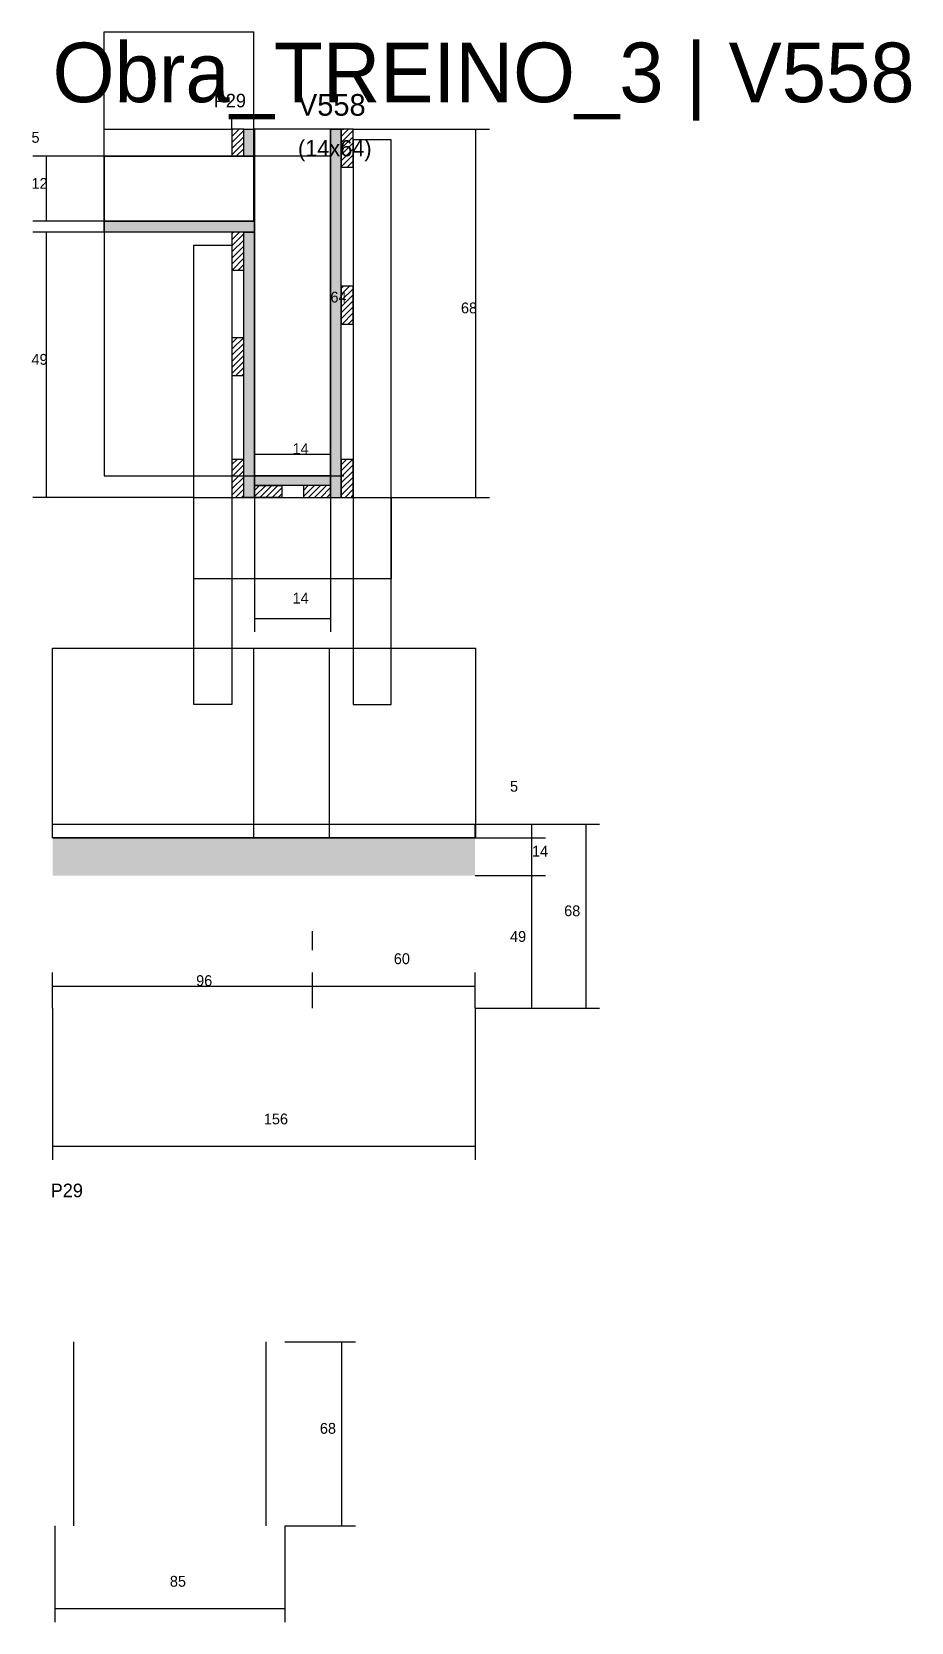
# Model space of a CAD drawing. Header units: metres. Extents: x -41 to 34800, y -36000 to 1848.
# Drawn here: x 14572 to 14897, y -31222 to -30634 of the extents above; entities that cross this region are included whole.
import ezdxf

# ---------------------------------------------------------------- set-up
doc = ezdxf.new("R2010")
doc.units = ezdxf.units.M
for name, color, linetype in [('CONCRETO', 251, 'Continuous'), ('COTA', 4, 'Continuous'), ('Cota Seção (2x)', 4, 'Continuous'), ('Hachura', 253, 'Continuous'), ('LABEL_ID', 3, 'Continuous'), ('Madeira', 126, 'Continuous'), ('NOMENCLATURA', 7, 'Continuous'), ('Painéis', 200, 'Continuous'), ('SARR_2.2x7', 40, 'Continuous'), ('SARR_3.5x7', 81, 'Continuous'), ('Texto Seção', 7, 'Continuous')]:
    doc.layers.add(name, color=color, linetype=linetype)

msp = doc.modelspace()

# ---------------------------------------------------------------- texts
at = {"layer": 'COTA'}
for s, p in [('5', (14572.2, -30675)), ('12', (14572.2, -30692)), ('68', (14730.8, -30738)), ('49', (14572.2, -30757)), ('14', (14668.6, -30845.2)), ('5', (14748.9, -30914.7)), ('14', (14757, -30938.7)), ('68', (14768.9, -30960.7)), ('49', (14748.9, -30970.2)), ('60', (14706, -30978.4)), ('96', (14633, -30986.5)), ('156', (14658, -31037.6)), ('68', (14678.7, -31151.9)), ('85', (14623.3, -31208.4))]:
    msp.add_text(s, height=4, dxfattribs=at).set_placement(p)
at = {"layer": 'Cota Seção (2x)'}
for s, p in [('64', (14682.6, -30734)), ('14', (14668.6, -30790))]:
    msp.add_text(s, height=4, dxfattribs=at).set_placement(p)
at = {"layer": 'LABEL_ID'}
msp.add_text('Obra_TREINO_3 | V558', height=22, dxfattribs=at).set_placement((14580, -30660))
at = {"layer": 'NOMENCLATURA'}
for p in [(14639.5, -30661.9), (14579.3, -31064.5)]:
    msp.add_text('P29', height=5, dxfattribs=at).set_placement(p)
at = {"layer": 'Texto Seção'}
for s, height, p in [('V558', 8, (14670.6, -30665)), ('(14x64)', 6, (14670.6, -30680))]:
    msp.add_text(s, height=height, dxfattribs=at).set_placement(p)

# ---------------------------------------------------------------- hatches: boundary and pattern name
at = {"layer": 'COTA'}
h = msp.add_hatch(dxfattribs=at)
h.set_pattern_fill('AR-CONC', scale=0.03)
h.paths.add_polyline_path([(14580, -30945.7), (14580, -30931.7), (14580, -30931.7), (14736, -30931.7), (14736, -30931.7), (14736, -30945.7), (14736, -30945.7), (14580, -30945.7)])
at = {"layer": 'Hachura'}
h = msp.add_hatch(dxfattribs=at)
h.set_pattern_fill('ANSI31', scale=0.5)
h.paths.add_polyline_path([(14650.6, -30670), (14646.2, -30670), (14646.2, -30670), (14646.2, -30680), (14646.2, -30680), (14650.6, -30680), (14650.6, -30680), (14650.6, -30670)])
h = msp.add_hatch(color=8, dxfattribs=at)
h.dxf.hatch_style = 1
h.paths.add_polyline_path([(14650.6, -30680), (14654.6, -30680), (14654.6, -30680), (14654.6, -30670), (14654.6, -30670), (14650.6, -30670), (14650.6, -30670), (14650.6, -30680)])
h = msp.add_hatch(color=8, dxfattribs=at)
h.dxf.hatch_style = 1
h.paths.add_polyline_path([(14686.6, -30670), (14682.6, -30670), (14682.6, -30670), (14682.6, -30806), (14682.6, -30806), (14686.6, -30806), (14686.6, -30806), (14686.6, -30670)])
h = msp.add_hatch(dxfattribs=at)
h.set_pattern_fill('ANSI31', scale=0.5)
h.paths.add_polyline_path([(14691, -30670), (14686.6, -30670), (14686.6, -30670), (14686.6, -30684), (14686.6, -30684), (14691, -30684), (14691, -30684), (14691, -30670)])
h = msp.add_hatch(color=8, dxfattribs=at)
h.dxf.hatch_style = 1
h.paths.add_polyline_path([(14599, -30708), (14599, -30704), (14599, -30704), (14654.6, -30704), (14654.6, -30704), (14654.6, -30708), (14654.6, -30708), (14599, -30708)])
h = msp.add_hatch(dxfattribs=at)
h.set_pattern_fill('ANSI31', scale=0.5)
h.paths.add_polyline_path([(14650.6, -30708), (14646.2, -30708), (14646.2, -30708), (14646.2, -30722), (14646.2, -30722), (14650.6, -30722), (14650.6, -30722), (14650.6, -30708)])
h = msp.add_hatch(color=8, dxfattribs=at)
h.dxf.hatch_style = 1
h.paths.add_polyline_path([(14650.6, -30708), (14654.6, -30708), (14654.6, -30708), (14654.6, -30806), (14654.6, -30806), (14650.6, -30806), (14650.6, -30806), (14650.6, -30708)])
h = msp.add_hatch(dxfattribs=at)
h.set_pattern_fill('ANSI31', scale=0.5)
h.paths.add_polyline_path([(14691, -30728), (14686.6, -30728), (14686.6, -30728), (14686.6, -30742), (14686.6, -30742), (14691, -30742), (14691, -30742), (14691, -30728)])
h = msp.add_hatch(dxfattribs=at)
h.set_pattern_fill('ANSI31', scale=0.5)
h.paths.add_polyline_path([(14650.6, -30747), (14646.2, -30747), (14646.2, -30747), (14646.2, -30761), (14646.2, -30761), (14650.6, -30761), (14650.6, -30761), (14650.6, -30747)])
h = msp.add_hatch(dxfattribs=at)
h.set_pattern_fill('ANSI31', scale=0.5)
h.paths.add_polyline_path([(14650.6, -30792), (14646.2, -30792), (14646.2, -30792), (14646.2, -30806), (14646.2, -30806), (14650.6, -30806), (14650.6, -30806), (14650.6, -30792)])
h = msp.add_hatch(dxfattribs=at)
h.set_pattern_fill('ANSI31', scale=0.5)
h.paths.add_polyline_path([(14691, -30792), (14686.6, -30792), (14686.6, -30792), (14686.6, -30806), (14686.6, -30806), (14691, -30806), (14691, -30806), (14691, -30792)])
h = msp.add_hatch(color=8, dxfattribs=at)
h.dxf.hatch_style = 1
h.paths.add_polyline_path([(14654.6, -30801.6), (14654.6, -30798), (14654.6, -30798), (14682.6, -30798), (14682.6, -30798), (14682.6, -30801.6), (14682.6, -30801.6), (14654.6, -30801.6)])
h = msp.add_hatch(dxfattribs=at)
h.set_pattern_fill('ANSI31', scale=0.5)
h.paths.add_polyline_path([(14654.6, -30806), (14654.6, -30801.6), (14654.6, -30801.6), (14664.6, -30801.6), (14664.6, -30801.6), (14664.6, -30806), (14664.6, -30806), (14654.6, -30806)])
h = msp.add_hatch(dxfattribs=at)
h.set_pattern_fill('ANSI31', scale=0.5)
h.paths.add_polyline_path([(14682.6, -30806), (14682.6, -30801.6), (14682.6, -30801.6), (14672.6, -30801.6), (14672.6, -30801.6), (14672.6, -30806), (14672.6, -30806), (14682.6, -30806)])

# ---------------------------------------------------------------- linework, layer by layer
at = {"layer": 'CONCRETO'}
for points in [[(14654.6, -30704), (14654.6, -30706), (14654.6, -30706), (14654.6, -30798), (14682.6, -30798), (14682.6, -30670), (14686.6, -30670), (14686.6, -30670), (14654.6, -30670), (14654.6, -30680)], [(14682.6, -30694), (14682.6, -30694), (14682.6, -30726), (14682.6, -30726), (14682.6, -30798), (14654.6, -30798), (14654.6, -30704), (14599, -30704), (14599, -30680), (14654.6, -30680)]]:
    msp.add_lwpolyline(points, dxfattribs=at)
for points in [[(14654.6, -30798), (14686.6, -30798), (14686.6, -30670), (14654.6, -30670)], [(14599, -30798), (14682.6, -30798), (14682.6, -30680), (14599, -30680)]]:
    msp.add_lwpolyline(points, close=True, dxfattribs=at)
at = {"layer": 'COTA'}
for p, q in [((14599, -30680), (14599, -30665)), ((14646.2, -30670), (14646.2, -30665)), ((14599, -30670), (14646.2, -30670)), ((14691, -30670), (14741.3, -30670)), ((14736.3, -30806), (14736.3, -30670)), ((14599, -30680), (14572.7, -30680)), ((14577.7, -30704), (14577.7, -30680)), ((14599, -30704), (14572.7, -30704)), ((14636.6, -30708), (14572.7, -30708)), ((14577.7, -30806), (14577.7, -30708)), ((14632.2, -30806), (14572.7, -30806)), ((14654.6, -30806), (14654.6, -30855.7)), ((14682.6, -30806), (14682.6, -30855.7)), ((14705, -30806), (14741.3, -30806)), ((14654.6, -30850.7), (14682.6, -30850.7)), ((14736, -30926.7), (14782, -30926.7)), ((14736, -30926.7), (14762, -30926.7)), ((14736, -30931.7), (14762, -30931.7)), ((14736, -30931.7), (14762, -30931.7)), ((14757, -30931.7), (14757, -30926.7)), ((14757, -30945.7), (14757, -30931.7)), ((14777, -30994.7), (14777, -30926.7)), ((14736, -30945.7), (14762, -30945.7)), ((14736, -30945.7), (14762, -30945.7)), ((14757, -30994.7), (14757, -30945.7)), ((14580, -30994.7), (14580, -30981.5)), ((14676, -30994.7), (14676, -30981.5)), ((14676, -30994.7), (14676, -30981.5)), ((14736, -30994.7), (14736, -30981.5)), ((14580, -30986.5), (14676, -30986.5)), ((14676, -30986.5), (14736, -30986.5)), ((14580, -30994.7), (14580, -31050.7)), ((14736, -30994.7), (14736, -31050.7)), ((14736, -30994.7), (14762, -30994.7)), ((14736, -30994.7), (14782, -30994.7)), ((14580, -31045.7), (14736, -31045.7)), ((14665.8, -31117.9), (14691.8, -31117.9)), ((14686.8, -31185.9), (14686.8, -31117.9)), ((14580.8, -31185.9), (14580.8, -31221.5)), ((14665.8, -31185.9), (14665.8, -31221.5)), ((14665.8, -31185.9), (14691.8, -31185.9)), ((14580.8, -31216.5), (14665.8, -31216.5))]:
    msp.add_line(p, q, dxfattribs=at)
at = {"layer": 'Cota Seção (2x)'}
for p, q in [((14682.6, -30798), (14682.6, -30670)), ((14682.6, -30670), (14687.6, -30670)), ((14654.6, -30806), (14654.6, -30785)), ((14682.6, -30806), (14682.6, -30785)), ((14654.6, -30790), (14682.6, -30790)), ((14682.6, -30798), (14687.6, -30798))]:
    msp.add_line(p, q, dxfattribs=at)
at = {"layer": 'Madeira'}
for points in [[(14650.6, -30670), (14646.2, -30670), (14646.2, -30680), (14650.6, -30680)], [(14691, -30670), (14686.6, -30670), (14686.6, -30684), (14691, -30684)], [(14650.6, -30708), (14646.2, -30708), (14646.2, -30722), (14650.6, -30722)], [(14691, -30728), (14686.6, -30728), (14686.6, -30742), (14691, -30742)], [(14650.6, -30747), (14646.2, -30747), (14646.2, -30761), (14650.6, -30761)], [(14650.6, -30792), (14646.2, -30792), (14646.2, -30806), (14650.6, -30806)], [(14691, -30792), (14686.6, -30792), (14686.6, -30806), (14691, -30806)], [(14654.6, -30806), (14654.6, -30801.6), (14664.6, -30801.6), (14664.6, -30806)], [(14682.6, -30806), (14682.6, -30801.6), (14672.6, -30801.6), (14672.6, -30806)]]:
    msp.add_lwpolyline(points, close=True, dxfattribs=at)
at = {"layer": 'Painéis'}
for p, q in [((14599, -30634), (14654.3, -30634)), ((14599, -30704), (14599, -30634)), ((14654.3, -30704), (14654.3, -30634)), ((14682.6, -30806), (14682.6, -30670)), ((14599, -30704), (14654.6, -30704)), ((14599, -30708), (14599, -30704)), ((14599, -30704), (14654.3, -30704)), ((14654.6, -30708), (14654.6, -30704)), ((14654.6, -30806), (14654.6, -30708)), ((14654.6, -30806), (14654.6, -30708)), ((14654.6, -30798), (14682.6, -30798)), ((14654.6, -30801.6), (14654.6, -30798)), ((14682.6, -30801.6), (14682.6, -30798)), ((14580, -30861.7), (14654.3, -30861.7)), ((14580, -30931.7), (14580, -30861.7)), ((14654.3, -30931.7), (14654.3, -30861.7)), ((14654.3, -30861.7), (14682.3, -30861.7)), ((14654.3, -30931.7), (14654.3, -30861.7)), ((14682.3, -30931.7), (14682.3, -30861.7)), ((14682.3, -30861.7), (14736.3, -30861.7)), ((14682.3, -30931.7), (14682.3, -30861.7)), ((14736.3, -30931.7), (14736.3, -30861.7)), ((14580, -30926.7), (14736, -30926.7)), ((14580, -30931.7), (14736, -30931.7)), ((14580, -30931.7), (14654.3, -30931.7)), ((14654.3, -30931.7), (14682.3, -30931.7)), ((14682.3, -30931.7), (14736.3, -30931.7)), ((14736, -30931.7), (14736, -30926.7))]:
    msp.add_line(p, q, dxfattribs=at)
for points in [[(14650.6, -30670), (14654.6, -30670), (14654.6, -30680), (14650.6, -30680)], [(14686.6, -30670), (14682.6, -30670), (14682.6, -30806), (14686.6, -30806)], [(14599, -30708), (14599, -30704), (14654.6, -30704), (14654.6, -30708)], [(14650.6, -30708), (14654.6, -30708), (14654.6, -30806), (14650.6, -30806)], [(14654.6, -30801.6), (14654.6, -30798), (14682.6, -30798), (14682.6, -30801.6)], [(14580, -30926.7), (14736, -30926.7), (14736, -30931.7), (14580, -30931.7)]]:
    msp.add_lwpolyline(points, close=True, dxfattribs=at)
at = {"layer": 'SARR_2.2x7'}
for p, q in [((14676, -30973.2), (14676, -30966.2)), ((14676, -30994.7), (14676, -30987.7)), ((14587.8, -31185.9), (14587.8, -31117.9)), ((14658.8, -31185.9), (14658.8, -31117.9))]:
    msp.add_line(p, q, dxfattribs=at)
at = {"layer": 'SARR_3.5x7'}
for points in [[(14705, -30673.9), (14691, -30673.9), (14691, -30882.5), (14705, -30882.5)], [(14632.2, -30712.8), (14646.2, -30712.8), (14646.2, -30882.5), (14632.2, -30882.5)], [(14632.2, -30806), (14705, -30806), (14705, -30836.1), (14632.2, -30836.1)]]:
    msp.add_lwpolyline(points, close=True, dxfattribs=at)

msp.set_redraw_order([(e.dxf.handle, doc.entitydb.next_handle()) for e in msp.query("TEXT MTEXT ATTDEF DIMENSION ARC_DIMENSION")])  # texts and dimensions are drawn at this point

doc.saveas('drawing.dxf')
